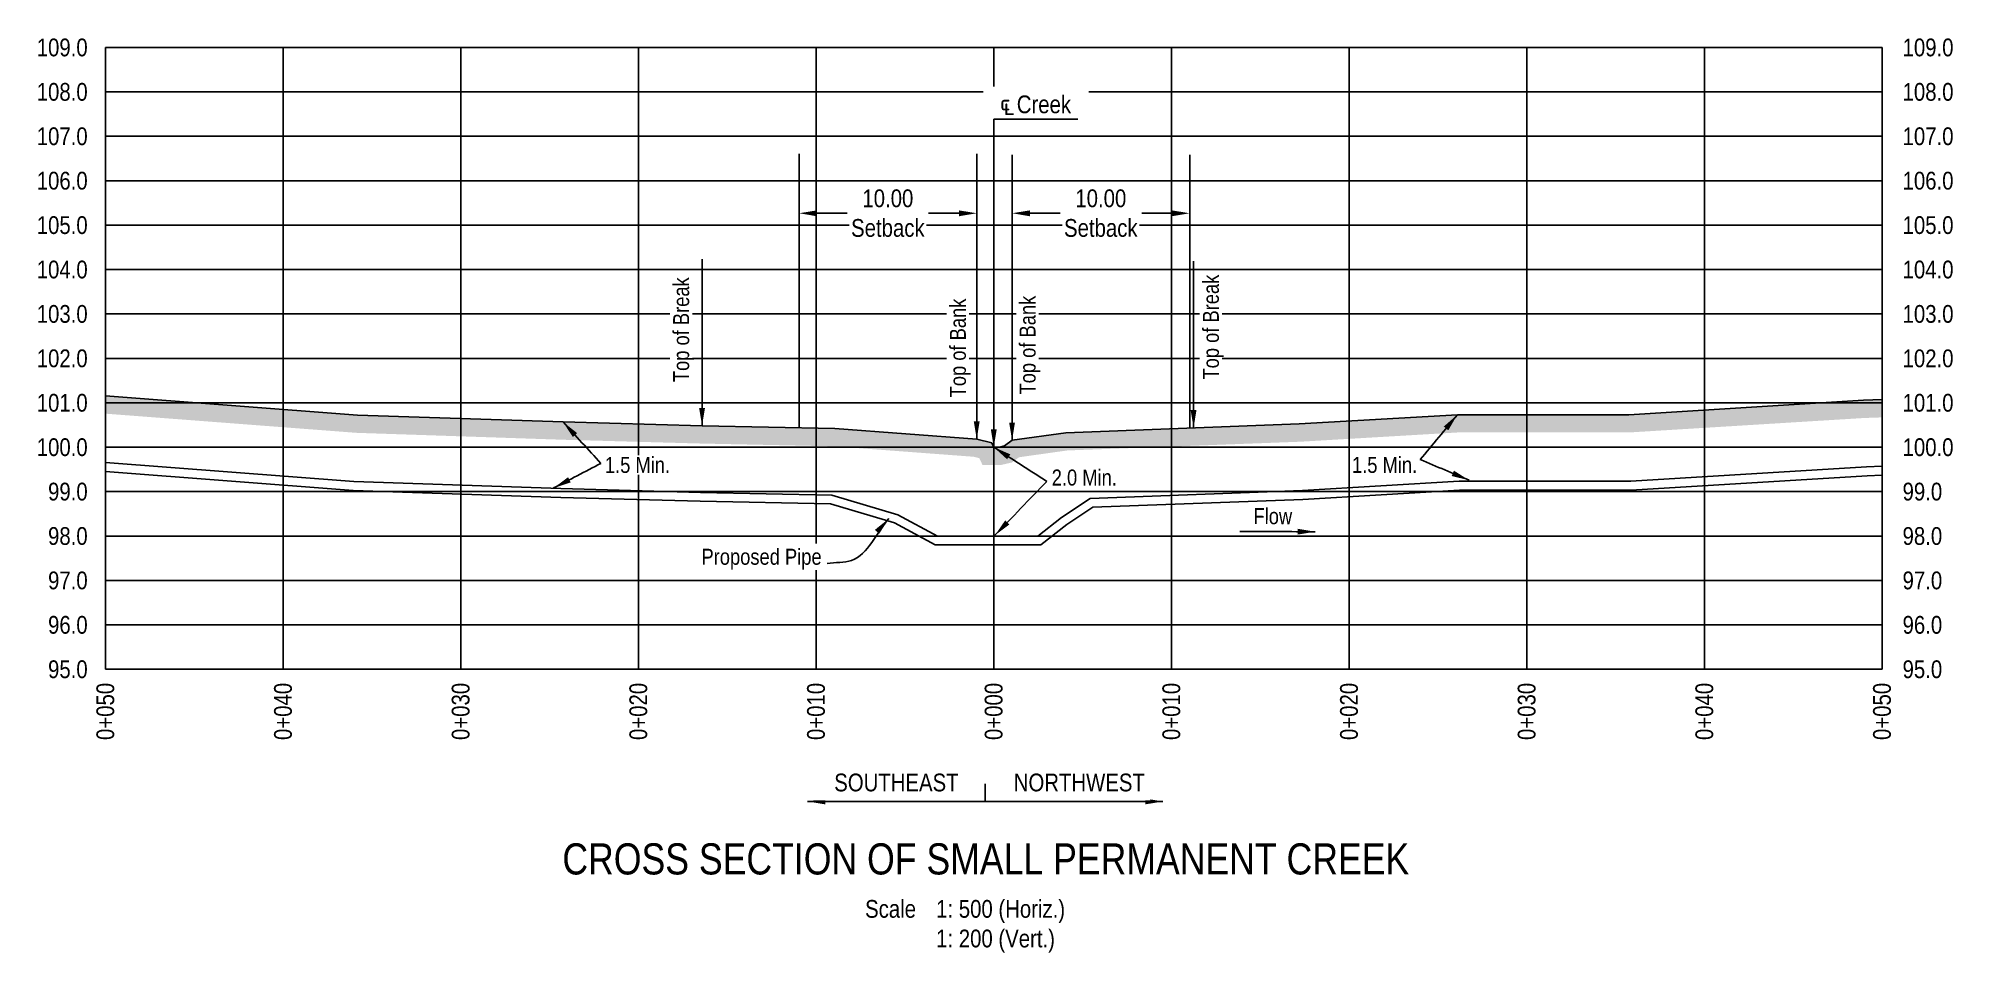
# Model space of a CAD drawing. Extents: x 521099 to 549685, y 6023217 to 6034691.
# Drawn here: x 548407 to 549484, y 6023415 to 6023929 of the extents above; entities that cross this region are included whole.
import ezdxf
from ezdxf.enums import TextEntityAlignment as Align

# ---------------------------------------------------------------- set-up
doc = ezdxf.new("R2010")
doc.units = 0
doc.header["$LTSCALE"] = 5
doc.header["$PDSIZE"] = 0.5
doc.linetypes.add('foc-TOPO', pattern=[1, 0.2, -0.8])
doc.layers.get('Defpoints').update_dxf_attribs({"color": 9})
for name, color, linetype in [('CG-NOTES', 7, 'Continuous'), ('DETAIL-T', 7, 'Continuous'), ('L-BD', 7, 'Continuous'), ('L-DETAIL-T', 3, 'Continuous'), ('P-CROSSINGS-GRID', 8, 'Continuous'), ('P-CROSSINGS-GROUND', 48, 'foc-TOPO'), ('P-CROSSINGS-LINE', 3, 'Continuous'), ('P-PROPOSED', 10, 'Continuous'), ('S-T7', 7, 'Continuous')]:
    doc.layers.add(name, color=color, linetype=linetype)
doc.styles.add('140', font='ARIALN.TTF', dxfattribs={"height": 15})
doc.styles.add('80', font='ARIALN.TTF', dxfattribs={"height": 10})
doc.styles.add('80CG', font='ARIALN.TTF', dxfattribs={"height": 10})
doc.styles.add('80L', font='ARIALN.TTF', dxfattribs={"height": 10})
doc.dimstyles.new('Compass 5 000', dxfattribs={"dimscale": 5, "dimtxt": 9, "dimasz": 2, "dimexe": 0.2, "dimexo": 0.0625, "dimgap": 0.5, "dimtad": 0, "dimtih": 1, "dimtoh": 1, "dimzin": 0, "dimdsep": 46, "dimtxsty": '80CG', "dimcen": 0.1, "dimse1": 1, "dimse2": 1, "dimclrd": 256, "dimclrt": 256, "dimaunit": 1, "dimadec": 4, "dimazin": 0, "dimtfac": 0.06, "dimtofl": 0, "dimtmove": 0, "dimatfit": 1, "dimfxl": 0.2, "dimtolj": 1, "dimtzin": 0, "dimlwd": -1, "dimarcsym": 0})

msp = doc.modelspace()

# ---------------------------------------------------------------- texts
at = {"style": '80'}
for s, p in [('0+050', (548444.751, 6023566.395)), ('0+040', (548544.699, 6023566.395)), ('0+030', (548644.647, 6023566.395)), ('0+020', (548744.596, 6023566.395)), ('0+010', (548844.544, 6023566.395)), ('0+000', (548944.492, 6023566.395)), ('0+010', (549044.44, 6023566.395)), ('0+020', (549144.388, 6023566.395)), ('0+030', (549244.336, 6023566.395)), ('0+040', (549344.284, 6023566.395)), ('0+050', (549444.233, 6023566.395))]:
    msp.add_text(s, height=9.9948, rotation=90, dxfattribs=at).set_placement(p, align=Align.MIDDLE_RIGHT)
at = {"insert": (548977.192, 6023686.405), "char_height": 8.9953, "attachment_point": 1, "style": '80L'}
msp.add_mtext_dynamic_manual_height_columns('2.0 Min.', width=45.28725, gutter_width=44.977, heights=[0], dxfattribs=at)
at = {"layer": 'DETAIL-T', "insert": (548872.194, 6023444.251), "char_height": 9.99481, "attachment_point": 1, "style": '80L'}
msp.add_mtext_dynamic_manual_height_columns('Scale^I1: 500 (Horiz.)\\P^I1: 200 (Vert.)', width=216.99252, gutter_width=44.977, heights=[0], dxfattribs=at)
at = {"layer": 'L-DETAIL-T', "insert": (548940.095, 6023476.108), "char_height": 17.49093, "width": 476.61769, "attachment_point": 2, "rotation": 0, "style": '140'}
msp.add_mtext('CROSS SECTION OF SMALL PERMANENT CREEK', dxfattribs=at)
at = {"layer": 'S-T7', "style": '80'}
for s, p in [('109.0', (548434.843, 6023923.877)), ('108.0', (548434.843, 6023898.89)), ('107.0', (548434.843, 6023873.903)), ('106.0', (548434.843, 6023848.916)), ('105.0', (548434.843, 6023823.929)), ('104.0', (548434.843, 6023798.942)), ('103.0', (548434.843, 6023773.955)), ('102.0', (548434.843, 6023748.968)), ('101.0', (548434.843, 6023723.981)), ('100.0', (548434.843, 6023698.994)), ('99.0', (548434.843, 6023674.007)), ('98.0', (548434.843, 6023649.02)), ('97.0', (548434.843, 6023624.033)), ('96.0', (548434.843, 6023599.046)), ('95.0', (548434.843, 6023574.059))]:
    msp.add_text(s, height=9.9948, dxfattribs=at).set_placement(p, align=Align.MIDDLE_RIGHT)
for s, p in [('109.0', (549455.844, 6023923.877)), ('108.0', (549455.844, 6023898.89)), ('107.0', (549455.844, 6023873.903)), ('106.0', (549455.844, 6023848.916)), ('105.0', (549455.844, 6023823.929)), ('104.0', (549455.844, 6023798.942)), ('103.0', (549455.844, 6023773.955)), ('102.0', (549455.844, 6023748.968)), ('101.0', (549455.844, 6023723.981)), ('100.0', (549455.844, 6023698.994)), ('99.0', (549455.844, 6023674.007)), ('98.0', (549455.844, 6023649.02)), ('97.0', (549455.844, 6023624.033)), ('96.0', (549455.844, 6023599.046)), ('95.0', (549455.844, 6023574.059))]:
    msp.add_text(s, height=9.9948, dxfattribs=at).set_placement(p, align=Align.MIDDLE_LEFT)

# ---------------------------------------------------------------- blocks, each defined once
blk = doc.blocks.new('*D745')
at = {"transparency": 16777216}
for p, q in [((548964.9, 6023830.6), (548981.9, 6023830.6)), ((549044.8, 6023830.6), (549027.8, 6023830.6))]:
    blk.add_line(p, q, dxfattribs=at)
at = {"linetype": 'Continuous', "transparency": 16777216}
for points in [[(548964.9, 6023832.2), (548964.9, 6023828.9), (548954.9, 6023830.6)], [(549044.8, 6023832.2), (549044.8, 6023828.9), (549054.8, 6023830.6)]]:
    blk.add_solid(points, dxfattribs=at)
at = {"layer": 'Defpoints', "color": 0, "linetype": 'Continuous', "transparency": 16777216}
for p in [(549054.8, 6023830.6), (548954.9, 6023813), (549054.8, 6023813)]:
    blk.add_point(p, dxfattribs=at)
at = {"linetype": 'Continuous', "transparency": 16777216, "insert": (549004.8, 6023830.6), "char_height": 10, "attachment_point": 5, "style": '80CG', "bg_fill": 3, "box_fill_scale": 1.1, "bg_fill_color": 256, "bg_fill_true_color": 13158600, "bg_fill_transparency": 0}
blk.add_mtext('\\A1;10.00\\PSetback', dxfattribs=at)
blk = doc.blocks.new('*D746')
at = {"transparency": 16777216}
for p, q in [((548845.1, 6023830.6), (548862.1, 6023830.6)), ((548925, 6023830.6), (548907.9, 6023830.6))]:
    blk.add_line(p, q, dxfattribs=at)
at = {"linetype": 'Continuous', "transparency": 16777216}
for points in [[(548845.1, 6023832.2), (548845.1, 6023828.9), (548835.1, 6023830.6)], [(548925, 6023832.2), (548925, 6023828.9), (548935, 6023830.6)]]:
    blk.add_solid(points, dxfattribs=at)
at = {"layer": 'Defpoints', "color": 0, "linetype": 'Continuous', "transparency": 16777216}
for p in [(548835.1, 6023830.6), (548835.1, 6023816.8), (548935, 6023816.8)]:
    blk.add_point(p, dxfattribs=at)
at = {"linetype": 'Continuous', "transparency": 16777216, "insert": (548885, 6023830.6), "char_height": 10, "attachment_point": 5, "style": '80CG', "bg_fill": 3, "box_fill_scale": 1.1, "bg_fill_color": 256, "bg_fill_true_color": 13158600, "bg_fill_transparency": 0}
blk.add_mtext('\\A1;10.00\\PSetback', dxfattribs=at)

# ---------------------------------------------------------------- linework, layer by layer
for p, q in [((548835.052, 6023709.887), (548835.052, 6023864.028)), ((549054.82, 6023709.733), (549054.82, 6023863.403))]:
    msp.add_line(p, q)
at = {"layer": 'CG-NOTES'}
msp.add_line((548939.815, 6023499.682), (548939.815, 6023509.677), dxfattribs=at)
at = {"layer": 'P-CROSSINGS-GRID', "color": 8}
for p, q in [((548444.838, 6023923.877), (549444.32, 6023923.877)), ((548444.838, 6023574.059), (548444.838, 6023923.877)), ((548544.786, 6023574.059), (548544.786, 6023923.877)), ((548644.734, 6023574.059), (548644.734, 6023923.877)), ((548744.683, 6023574.059), (548744.683, 6023923.877)), ((548844.631, 6023574.059), (548844.631, 6023923.877)), ((548944.579, 6023574.059), (548944.579, 6023923.877)), ((549044.527, 6023574.059), (549044.527, 6023923.877)), ((549144.475, 6023574.059), (549144.475, 6023923.877)), ((549244.423, 6023574.059), (549244.423, 6023923.877)), ((549344.371, 6023574.059), (549344.371, 6023923.877)), ((549444.32, 6023574.059), (549444.32, 6023923.877)), ((548444.838, 6023898.89), (549444.32, 6023898.89)), ((548444.838, 6023873.903), (549444.32, 6023873.903)), ((548444.838, 6023848.916), (549444.32, 6023848.916)), ((548444.838, 6023823.929), (549444.32, 6023823.929)), ((548444.838, 6023798.942), (549444.32, 6023798.942)), ((548444.838, 6023773.955), (549444.32, 6023773.955)), ((548444.838, 6023748.968), (549444.32, 6023748.968)), ((548444.838, 6023723.981), (549444.32, 6023723.981)), ((548444.838, 6023698.994), (549444.32, 6023698.994)), ((548444.838, 6023674.007), (549444.32, 6023674.007)), ((548444.838, 6023649.02), (549444.32, 6023649.02)), ((548444.838, 6023624.033), (549444.32, 6023624.033)), ((548444.838, 6023599.046), (549444.32, 6023599.046)), ((548444.838, 6023574.059), (549444.32, 6023574.059))]:
    msp.add_line(p, q, dxfattribs=at)
at = {"layer": 'P-PROPOSED'}
msp.add_lwpolyline([(548444.838, 6023690.28), (548584.545, 6023679.611), (548701.111, 6023675.706), (548779.567, 6023673.549), (548853.416, 6023672.017), (548890.591, 6023660.999), (548912.924, 6023649.02), (548953.504, 6023649.089), (548969.292, 6023649.02), (548982.761, 6023659.484), (548998.755, 6023670.125), (549118.271, 6023674.605), (549206.475, 6023679.788), (549303.024, 6023679.788), (549435.635, 6023687.953), (549444.32, 6023688.254)], dxfattribs=at)

msp.set_redraw_order([(e.dxf.handle, doc.entitydb.next_handle()) for e in msp.query("TEXT MTEXT ATTDEF DIMENSION ARC_DIMENSION")])  # texts and dimensions are drawn at this point

# ---------------------------------------------------------------- leaders
at = {"path_type": 1}
for points in [[(548935, 6023703.494), (548935, 6023864.028)], [(548954.872, 6023702.869), (548954.872, 6023863.403)], [(548780.47, 6023711.019), (548780.47, 6023804.814)], [(549056.976, 6023709.814), (549056.976, 6023803.609)], [(548702.254, 6023713.169), (548723.586, 6023689.88)], [(548944.579, 6023698.994), (548974.392, 6023679.75)], [(548696.984, 6023676.034), (548723.586, 6023689.88)], [(548945.238, 6023649.424), (548974.392, 6023679.75)]]:
    msp.add_leader(points, dimstyle='Compass 5 000', override={"dimgap": 0.5, "dimtad": 0}, dxfattribs=at)
at = {"layer": 'CG-NOTES', "path_type": 1}
for points in [[(548839.867, 6023499.682), (548939.815, 6023499.682)], [(549039.763, 6023499.682), (548939.815, 6023499.682)]]:
    msp.add_leader(points, dimstyle='Compass 5 000', override={"dimgap": 0.5, "dimtad": 0}, dxfattribs=at)

# ---------------------------------------------------------------- next in the draw order: texts
at = {"char_height": 8.99533, "attachment_point": 1, "rotation": 90, "style": '80L', "bg_fill": 3, "box_fill_scale": 1.2, "bg_fill_color": 256, "bg_fill_transparency": 0}
for s, width, insert in [('Top of Break', 59.05663, (548764.209, 6023735.578)), ('Top of Break', 59.05663, (549062.213, 6023737.039)), ('Top of Bank', 55.62662, (548919.882, 6023727.013)), ('Top of Bank', 55.62662, (548959.079, 6023728.617))]:
    msp.add_mtext_dynamic_manual_height_columns(s, width=width, gutter_width=44.977, heights=[0], dxfattribs=dict(at, insert=insert))
at = {"insert": (548780.151, 6023641.84), "char_height": 8.99533, "attachment_point": 1, "style": '80L', "bg_fill": 3, "box_fill_scale": 1.32, "bg_fill_color": 256, "bg_fill_transparency": 0}
msp.add_mtext_dynamic_manual_height_columns('\\pt80.958;Proposed Pipe', width=67.24202, gutter_width=44.977, heights=[0], dxfattribs=at)
at = {"color": 3, "char_height": 9.9948, "style": '80', "bg_fill": 2}
for s, insert, width, attachment_point in [('SOUTHEAST', (548924.793, 6023515.354), 78.39065, 3), ('NORTHWEST', (548955.837, 6023515.354), 71.75921, 1)]:
    msp.add_mtext(s, dxfattribs=dict(at, insert=insert, width=width, attachment_point=attachment_point))
at = {"layer": 'L-BD', "insert": (548943.75, 6023896.865), "char_height": 9.99481, "width": 49.13968, "attachment_point": 1, "style": '80', "bg_fill": 2}
msp.add_mtext('\\pi4.2318;{\\fISOCPEUR|b0|i0|c0|p34;℄} Creek', dxfattribs=at)

# ---------------------------------------------------------------- next in the draw order: dimensions: what is measured, and where the dimension line sits
at = {"color": 6, "linetype": 'Continuous'}
for p1, p2, distance, picture, middle in [((548935, 6023816.847), (548835.052, 6023816.847), -13.709, '*D746', (548885.026, 6023830.556)), ((548954.872, 6023813.008), (549054.82, 6023813.008), 17.547, '*D745', (549004.846, 6023830.556))]:
    dim = msp.add_aligned_dim(p1=p1, p2=p2, distance=distance, text='10.00\\PSetback', dimstyle='Compass 5 000', override={"dimtfill": 1}, dxfattribs=at)
    dim.commit()
    dim.dimension.update_dxf_attribs({"geometry": picture, "text_midpoint": middle})

# ---------------------------------------------------------------- next in the draw order: hatches: boundary and pattern name
at = {"layer": 'P-CROSSINGS-GROUND'}
h = msp.add_hatch(dxfattribs=at)
h.set_pattern_fill('EARTH', color=256, scale=2.498704, angle=45)
h.set_pattern_definition([(45, (271.346, 3407.292), (0, 22.438998523), [15.86676802, -15.86676802]), (45, (267.139, 3411.5), (0, 22.438998523), [15.86676802, -15.86676802]), (45, (262.932, 3415.707), (0, 22.438998523), [15.86676802, -15.86676802]), (135, (262.932, 3418.512), (-22.438998523, 0), [15.86676802, -15.86676802]), (135, (267.139, 3422.719), (-22.438998523, 0), [15.86676802, -15.86676802]), (135, (271.346, 3426.926), (-22.438998523, 0), [15.86676802, -15.86676802])])
h.paths.add_polyline_path([(548444.838, 6023727.87), (548586.601, 6023717.044), (548702.254, 6023713.169), (548780.47, 6023711.019), (548855.205, 6023709.469), (548935, 6023703.494), (548943.468, 6023701.344), (548944.579, 6023698.994), (548947.723, 6023699.019), (548950.595, 6023699.669), (548954.872, 6023702.869), (548985.063, 6023707.119), (549116.469, 6023712.044), (549205.375, 6023717.269), (549301.872, 6023717.269), (549433.835, 6023725.394), (549444.32, 6023725.757), (549444.32, 6023715.756), (549434.315, 6023715.41), (549302.179, 6023707.274), (549205.668, 6023707.274), (549116.95, 6023702.06), (548985.95, 6023697.15), (548958.806, 6023693.329), (548954.879, 6023690.391), (548948.88, 6023689.033), (548938.272, 6023688.949), (548936.444, 6023692.815), (548933.385, 6023693.592), (548854.728, 6023699.482), (548780.229, 6023701.027), (548701.949, 6023703.179), (548586.053, 6023707.062), (548444.838, 6023717.846)])

# ---------------------------------------------------------------- next in the draw order: linework, layer by layer
msp.add_line((548944.605, 6023883.615), (548991.936, 6023883.615))
at = {"layer": 'P-CROSSINGS-LINE', "color": 3, "flags": 128}
msp.add_lwpolyline([(548444.838, 6023727.87), (548586.601, 6023717.044), (548702.254, 6023713.169), (548780.47, 6023711.019), (548855.205, 6023709.469), (548935, 6023703.494), (548943.468, 6023701.344), (548944.579, 6023698.994), (548947.723, 6023699.019), (548950.595, 6023699.669), (548954.872, 6023702.869), (548985.063, 6023707.119), (549116.469, 6023712.044), (549205.375, 6023717.269), (549301.872, 6023717.269), (549433.835, 6023725.394), (549444.32, 6023725.757)], dxfattribs=at)

# ---------------------------------------------------------------- next in the draw order: leaders
at = {"path_type": 1}
for points in [[(548944.579, 6023698.994), (548944.605, 6023883.615)], [(548885.573, 6023658.817), (548864.567, 6023635.309), (548850.873, 6023633.628)]]:
    msp.add_leader(points, dimstyle='Compass 5 000', override={"dimgap": 0.5, "dimtad": 0}, dxfattribs=at)

# ---------------------------------------------------------------- next in the draw order: texts
at = {"char_height": 8.9953, "attachment_point": 1, "style": '80L', "bg_fill": 3, "bg_fill_color": 256, "bg_fill_transparency": 0}
for insert, box_fill_scale in [((548725.806, 6023693.492), 1.1), ((549146.112, 6023693.516), 1)]:
    msp.add_mtext_dynamic_manual_height_columns('1.5 Min.', width=35.8688, gutter_width=44.977, heights=[0], dxfattribs=dict(at, insert=insert, box_fill_scale=box_fill_scale))

# ---------------------------------------------------------------- next in the draw order: linework, layer by layer
at = {"layer": 'P-PROPOSED'}
msp.add_lwpolyline([(548444.838, 6023685.268), (548584.271, 6023674.62), (548700.959, 6023670.711), (548779.446, 6023668.553), (548852.64, 6023667.035), (548888.68, 6023656.354), (548911.672, 6023644.02), (548953.497, 6023644.092), (548970.995, 6023644.015), (548985.682, 6023655.425), (549000.35, 6023665.184), (549118.511, 6023669.613), (549206.622, 6023674.791), (549303.178, 6023674.791), (549435.875, 6023682.961), (549444.32, 6023683.253)], dxfattribs=at)

# ---------------------------------------------------------------- next in the draw order: leaders
at = {"path_type": 1}
for points in [[(549205.375, 6023717.269), (549184.519, 6023691.986)], [(549212.03, 6023680.384), (549184.519, 6023691.986)]]:
    msp.add_leader(points, dimstyle='Compass 5 000', override={"dimgap": 0.5, "dimtad": 0}, dxfattribs=at)

# ---------------------------------------------------------------- next in the draw order: texts
at = {"insert": (549112.464, 6023664.611), "char_height": 8.9953, "attachment_point": 3, "rotation": 359.666704, "style": '80L', "bg_fill": 3, "box_fill_scale": 1.2, "bg_fill_color": 256, "bg_fill_transparency": 0}
msp.add_mtext_dynamic_manual_height_columns('Flow', width=21.74993, gutter_width=44.977, heights=[0], dxfattribs=at)

# ---------------------------------------------------------------- next in the draw order: leaders
at = {"path_type": 1}
msp.add_leader([(549125.457, 6023651.418), (549083.039, 6023651.573)], dimstyle='Compass 5 000', override={"dimgap": 0.5, "dimtad": 0}, dxfattribs=at)

doc.saveas('drawing.dxf')
